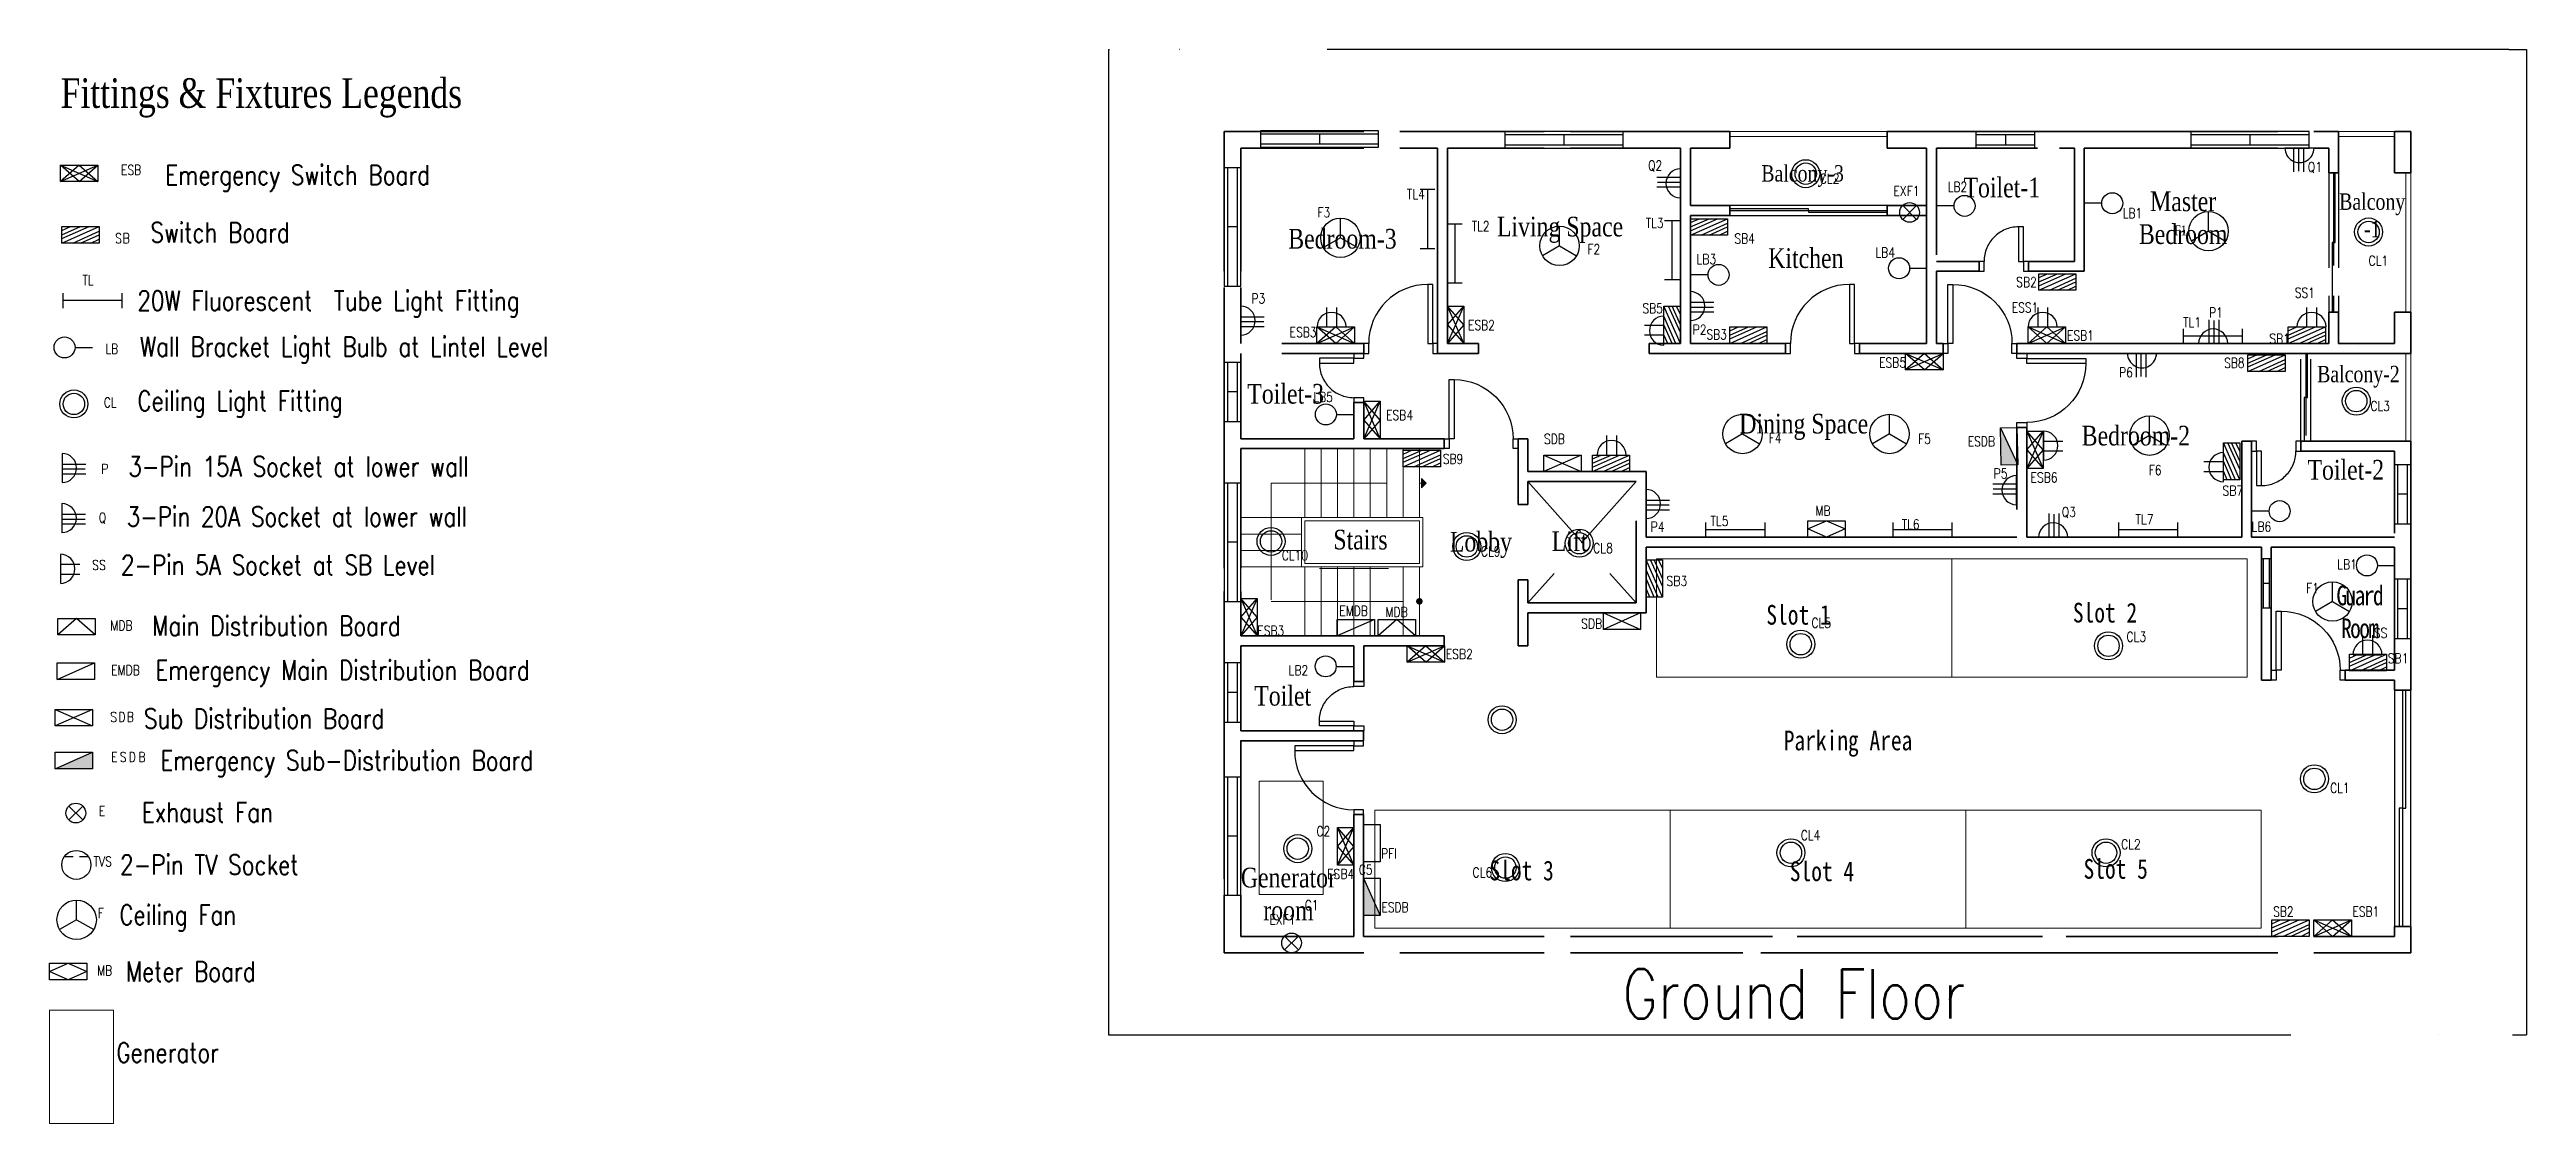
# Model space of a CAD drawing. Header units: inches. Extents: x 4849 to 14405, y -37970 to -930.
# Drawn here: x 4849 to 6358, y -35928 to -35274 of the extents above; entities that cross this region are included whole.
import ezdxf

# ---------------------------------------------------------------- set-up
doc = ezdxf.new("R2010")
doc.units = ezdxf.units.IN
doc.header["$LTSCALE"] = 10
doc.header["$MEASUREMENT"] = 0
doc.linetypes.add('ACAD_ISO04W100', pattern=[30, 24, -3, 0, -3])
doc.linetypes.add('DASHED', pattern=[0.75, 0.5, -0.25])
for name, color, linetype, lineweight in [('Balcony (Mine)', 6, 'Continuous', 13), ('Generator', 74, 'Continuous', 9), ('Parking Slot (Mine)', 5, 'Continuous', 9), ('RAIL (Mine)', 1, 'Continuous', 13), ('Stair (Mine)', 8, 'Continuous', 13), ('Text (Mine)', 5, 'Continuous', 9), ('text for fittings', 74, 'Continuous', 9), ('Text Legends (Mine)', 192, 'Continuous', 35), ('VOID (Mine)', 8, 'Continuous', 9), ('Wall (Mine)', 7, 'Continuous', 35)]:
    doc.layers.add(name, color=color, linetype=linetype, lineweight=lineweight)
for name, color, linetype in [('Doors (Mine)', 1, 'Continuous'), ('Sliding Door (Mine)', 4, 'Continuous'), ('Switchboard & Socket (Mine)', 4, 'Continuous'), ('Windows (Mine)', 4, 'Continuous')]:
    doc.layers.add(name, color=color, linetype=linetype)
doc.layers.add('Fan (Mine)', color=2, linetype='Continuous', plot=False)
doc.layers.add('Light (Mine)', color=3, linetype='Continuous', plot=False)
doc.layers.add('Site (Mine)', color=7, linetype='ACAD_ISO04W100', lineweight=30, true_color=0x004961)
doc.styles.get("Standard").update_dxf_attribs({"font": 'simplex.shx', "width": 0.8, "height": 3})

msp = doc.modelspace()

# ---------------------------------------------------------------- texts
at = {"layer": 'Parking Slot (Mine)', "ltscale": 10}
for s, insert, char_height, width, attachment_point in [('ESB', (4892.5, -35344), 6, 39, 1), ('Emergency Switch Board', (4919.5, -35344.1), 12, 187.24, 1), ('{\\T1.1;SB}', (4889, -35388.6), 6, 25.5, 4), ('Switch Board', (4910.5, -35379.1), 12, 135, 1), ('TL', (4869, -35411.1), 6, 26.5, 1), ('20W Fluorescent  Tube Light Fitting', (4902.5, -35420.6), 12, 289.903, 1), ('LB', (4883, -35455.9), 6, 19, 4), ('Wall Bracket Light Bulb at Lintel Level', (4904, -35448.6), 12, 286.836, 1), ('Ceiling Light Fitting', (4902.5, -35481.6), 12, 149.145, 1), ('CL', (4882, -35485.6), 6, 22.5, 1), ('P', (4880.5, -35526.1), 6, 18.5, 1), ('3-Pin 15A Socket at lower wall', (4897, -35521.6), 12, 246.479, 1), ('Q', (4879, -35559.1), 6, 16, 4), ('3-Pin 20A Socket at lower wall', (4896, -35552.1), 12, 271.736, 1), ('SS', (4875, -35584.6), 6, 15.5, 1), ('2-Pin 5A Socket at SB Level', (4892.5, -35581.6), 12, 239.662, 1), ('Main Distribution Board', (4911.5, -35618.6), 12, 183.437, 1), ('MDB', (4886, -35624.4), 6, 34.5, 4), ('EMDB', (4886.5, -35648.6), 6, 28.5, 1), ('Emergency Main Distribution Board', (4913.5, -35645.6), 12, 261.978, 1), ('{\\T1.2;SDB}', (4886, -35677.1), 6, 30, 1), ('Sub Distribution Board', (4906.5, -35675.1), 12, 173.004, 1), ('{\\T1.35;ESDB}', (4886.5, -35701.5), 6, 29.5, 1), ('Emergency Sub-Distribution Board', (4916.5, -35700.6), 12, 259.267, 1), ('   E', (4869.2, -35734.4), 6, 25.757, 1), ('Exhaust Fan', (4905.3, -35732.1), 12, 161, 1), (' TVS', (4872.5, -35765.1), 6, 34.953, 1), ('2-Pin TV Socket', (4892, -35764.1), 12, 130.252, 1), ('F', (4878.4, -35796.6), 6, 42, 1), ('Ceiling Fan', (4891.5, -35794.6), 12, 79.5, 1), ('Meter Board', (4895.5, -35835.1), 12, 86.901, 4), (' MB', (4874.7, -35831.5), 6, 15.272, 1), ('Generator', (4889.7, -35884.5), 12, 86.901, 4)]:
    msp.add_mtext(s, dxfattribs=dict(at, insert=insert, char_height=char_height, width=width, attachment_point=attachment_point))
at = {"layer": 'Parking Slot (Mine)', "color": 5, "ltscale": 10, "insert": (5911.9, -35848.7), "char_height": 30, "width": 404.115, "attachment_point": 5}
msp.add_mtext('Ground Floor ', dxfattribs=at)
at = {"layer": 'Text (Mine)', "ltscale": 10}
for s, insert, char_height, width, attachment_point in [('{\\fTimes New Roman|b0|i0|c0|p18;Balcony-3}', (5917.2, -35344.1), 10, 73.306, 2), ('{\\fTimes New Roman|b0|i0|c0|p18;Toilet-1}', (6038.6, -35351.7), 12, 73.306, 2), ('{\\fTimes New Roman|b0|i0|c0|p18;Master Bedroom}', (6149.1, -35360.1), 12, 73.306, 2), ('{\\fTimes New Roman|b0|i0|c0|p18;Balcony\\P-1}', (6264.3, -35361.3), 10, 73.306, 2), ('{\\fTimes New Roman|b0|i0|c0|p18;Living Space}', (5769.4, -35375.5), 12, 73.306, 2), ('{\\fTimes New Roman|b0|i0|c0|p18;Bedroom-3}', (5636.8, -35382.9), 12, 73.306, 2), ('{\\fTimes New Roman|b0|i0|c0|p18;Kitchen}', (5919.2, -35394.7), 12, 73.306, 2), ('{\\fTimes New Roman|b0|i0|c0|p18;Balcony-2}', (6255.9, -35466.3), 10, 73.306, 2), ('{\\fTimes New Roman|b0|i0|c0|p18;Toilet-3}', (5602.2, -35477.3), 12, 61.029, 2), ('{\\fTimes New Roman|b0|i0|c0|p18;Dining Space}', (5917.9, -35495.5), 12, 92.341, 2), ('{\\fTimes New Roman|b0|i0|c0|p18;Bedroom-2}', (6120.3, -35502.8), 12, 73.306, 2), ('{\\fTimes New Roman|b0|i0|c0|p18;Toilet-2}', (6248.2, -35523.6), 12, 73.306, 2), ('{\\fTimes New Roman|b0|i0|c0|p18;Stairs}', (5647.8, -35566.1), 12, 36.653, 2), ('{\\fTimes New Roman|b0|i0|c0|p18;Lobby}', (5721.2, -35567.4), 12, 36.653, 2), ('{\\fTimes New Roman|b0|i0|c0|p18;Lift}', (5775.2, -35567.1), 12, 34.397, 2), ('{\\fSimSun|b1|i0|c0|p2;\\T0.85;Guard Room}', (6256.4, -35600.1), 12, 41.988, 2), ('{\\fSimSun|b1|i0|c0|p2;Slot 1}', (5914.7, -35611.9), 12, 115.5, 2), ('{\\fSimSun|b1|i0|c0|p2;Slot 2}', (6101.5, -35610.6), 12, 115.5, 2), ('{\\fTimes New Roman|b0|i0|c0|p18;Toilet}', (5600.4, -35661.2), 12, 61.029, 2), ('{\\fSimSun|b1|i0|c0|p2;Parking Area}', (5905.7, -35688.4), 12, 115.5, 1), ('{\\fSimSun|b1|i0|c0|p2;Slot 4}', (5929, -35768.1), 12, 115.5, 2), ('{\\fSimSun|b1|i0|c0|p2;Slot 5}', (6108, -35766.6), 12, 115.5, 2), ('{\\fTimes New Roman|b0|i0|c0|p18;Generator\\Proom}', (5603.9, -35771.9), 12, 61.029, 2)]:
    msp.add_mtext(s, dxfattribs=dict(at, insert=insert, char_height=char_height, width=width, attachment_point=attachment_point))
at = {"layer": 'Text (Mine)', "color": 5, "ltscale": 10, "insert": (5746, -35767.6), "char_height": 12, "width": 115.5, "attachment_point": 2}
msp.add_mtext('{\\fSimSun|b1|i0|c0|p2;Slot 3}', dxfattribs=at)
at = {"layer": 'text for fittings', "char_height": 6, "attachment_point": 1}
for s, insert in [('Q2', (5823.1, -35341.3)), ('Q1', (6225.1, -35342.2)), ('EXF1', (5972.6, -35356.8)), ('SS1', (6217.1, -35418.8)), ('ESS1', (6044.6, -35427.8)), ('Q3', (6075.1, -35552.3)), ('EXF1', (5592.3, -35800.4))]:
    msp.add_mtext(s, dxfattribs=dict(at, insert=insert))
at = {"layer": 'text for fittings', "ltscale": 10, "char_height": 6, "attachment_point": 1}
for s, insert, width in [('TL4', (5676.1, -35358.8), 12.541), ('CL2', (5927.7, -35349.3), 17.944), ('LB1', (6112.3, -35370.3), 5.341), ('CL1', (6262.1, -35399.3), 16.472), ('P3', (5581.4, -35422.3), 1), ('SB2', (6047.4, -35412.3), 0.155), ('ESB2', (5713.3, -35438.5), 1.297), ('SB5', (5819.6, -35428.3), 3), ('TL1', (6149.1, -35436.8), 0.5), ('P2', (5850.2, -35441.3), 1.393), ('ESB1', (6078.3, -35444.8), 2.802), ('ESB5', (5963.8, -35461.3), 19.947), ('SB8', (6174, -35461.5), 0.313), ('ESB4', (5663.4, -35493.3), 0.228), ('CL3', (6263.2, -35487.8), 10.944), ('SDB', (5759.6, -35507.8), 0.000045), ('ESDB', (6017.8, -35509.3), 21.312), ('F6', (6128.1, -35526.8), 0.5), ('ESB6', (6056.1, -35531.3), 16.541), ('MB', (5925, -35551.5), 21.312), ('CL8', (5789.6, -35574.3), 16.972), ('LB6', (6190.8, -35561.2), 17.072), ('CL10', (5599.8, -35578.7), 11.977), ('CL9', (5721.2, -35576.3), 14.444), ('ESB3', (5584.9, -35624.6), 20), ('CL5', (5922.6, -35619.8), 14.444), ('CL3', (6114.6, -35628.3), 10.944), ('CL1', (6238.6, -35720.3), 16.472), ('CL4', (5916.1, -35749.1), 16.972), ('CL2', (6111.3, -35754.7), 17.944), ('CL6', (5716.1, -35771.8), 11.977)]:
    msp.add_mtext(s, dxfattribs=dict(at, insert=insert, width=width))
for s, insert in [('LB2', (6005.6, -35354.3)), ('F3', (5621.6, -35369.8)), ('TL3', (5821.6, -35376.3)), ('TL2', (5715.6, -35378.3)), ('F2', (5786.1, -35392.3)), ('SB4', (5875.6, -35385.8)), ('{\\fTimes New Roman|b0|i0|c0|p18;F1}', (6143.6, -35380.8)), ('LB3', (5852.6, -35398.3)), ('LB4', (5961.6, -35394.3)), ('P1', (6164.9, -35430.8)), ('ESB3', (5604.6, -35442.8)), ('SB3', (5858.6, -35444.2)), ('SB1', (6201.6, -35446.8)), ('P6', (6110.1, -35467.3)), ('LB5', (5619.1, -35482.3)), ('F4', (5896.6, -35507.3)), ('F5', (5987.6, -35507.8)), ('SB9', (5697.9, -35520)), ('P5', (6033.6, -35528.9)), ('TL5', (5861.1, -35557.8)), ('TL7', (6120.1, -35556.8)), ('P4', (5824.6, -35561.3)), ('TL6', (5977.6, -35559.8))]:
    msp.add_mtext(s, dxfattribs=dict(at, insert=insert))
at = {"layer": 'text for fittings', "char_height": 6, "width": 0.5, "attachment_point": 1}
for s, insert in [('SB7', (6173.1, -35539.3)), ('LB1', (6243, -35584.2)), ('SB3', (5834.3, -35594.3)), ('F1', (6224, -35598.7)), ('EMDB', (5634.9, -35612.5)), ('MDB', (5663, -35613.2)), ('SDB', (5782.3, -35620.3)), ('SS', (6265.3, -35625.9)), ('LB2', (5604, -35648.7)), ('ESB2', (5699.8, -35638.8)), ('SB1', (6273.8, -35641.4)), ('C2', (5621, -35746.7)), ('C5', (5646.7, -35770.1)), ('PFI', (5660.3, -35760.3)), ('ESB4', (5627.5, -35772.7)), ('C1', (5613.8, -35791.7)), ('ESDB', (5660.5, -35793)), ('SB2', (6203.9, -35795.6)), ('ESB1', (6252.2, -35795.6))]:
    msp.add_mtext(s, dxfattribs=dict(at, insert=insert))
at = {"layer": 'Text Legends (Mine)', "ltscale": 10, "insert": (4855.7, -35291.2), "char_height": 18, "width": 244.086, "attachment_point": 1}
msp.add_mtext('{\\fTimes New Roman|b0|i0|c0|p18;Fittings & Fixtures Legends}', dxfattribs=at)

# ---------------------------------------------------------------- blocks, each defined once
blk = doc.blocks.new('2-Pin TV Socket')
at = {"layer": 'Switchboard & Socket (Mine)', "linetype": 'ByBlock', "ltscale": 10}
for p, q in [((0, 0), (0, -5.3)), ((0, -9.3), (0, -14.5))]:
    blk.add_line(p, q, dxfattribs=at)
at = {"layer": 'Switchboard & Socket (Mine)', "linetype": 'ByBlock'}
blk.add_circle((-5.1, -7.3), 8.85, dxfattribs=at)
blk = doc.blocks.new('Tube Light')
at = {"layer": 'Light (Mine)'}
for p, q in [((0, 4.5), (0, -4.5)), ((36, 0), (0, 0)), ((36, 4.5), (36, -4.5))]:
    blk.add_line(p, q, dxfattribs=at)
blk = doc.blocks.new('Exhaust Fan')
at = {"layer": 'Fan (Mine)', "linetype": 'Continuous', "ltscale": 10}
for p, q in [((-4.2, 4.2), (4.2, -4.2)), ((-4.2, -4.2), (4.2, 4.2))]:
    blk.add_line(p, q, dxfattribs=at)
blk.add_circle((0, 0), 6, dxfattribs=at)
blk = doc.blocks.new('Ceiling Light')
at = {"layer": 'Light (Mine)'}
for radius in [8.53, 6.52]:
    blk.add_circle((0, 0), radius, dxfattribs=at)
blk = doc.blocks.new('Light Bulb')
at = {"layer": 'Light (Mine)'}
blk.add_line((10.7, 0), (0, 0), dxfattribs=at)
at = {"layer": 'Light (Mine)', "linetype": 'Continuous'}
blk.add_circle((17.1, 0), 6.4, dxfattribs=at)
blk = doc.blocks.new('3-Pin Socket')
at = {"layer": 'Switchboard & Socket (Mine)', "ltscale": 10}
blk.add_line((0, 9.4), (0, -8.3), dxfattribs=at)
at = {"layer": 'Switchboard & Socket (Mine)', "linetype": 'Continuous'}
for p, q in [((0, 3), (14.4, 3)), ((0, 0), (14.1, 0)), ((0, -3), (14.4, -3))]:
    blk.add_line(p, q, dxfattribs=at)
blk.add_arc((0, 0.6), 8.85, 270, 90, dxfattribs=at)
blk = doc.blocks.new('2-Pin Socket')
at = {"layer": 'Switchboard & Socket (Mine)', "ltscale": 10}
blk.add_line((-8.8, 0), (8.8, 0), dxfattribs=at)
at = {"layer": 'Switchboard & Socket (Mine)', "linetype": 'Continuous'}
for p, q in [((-2.8, 0), (-2.8, 11.8)), ((3.2, 0), (3.2, 11.8))]:
    blk.add_line(p, q, dxfattribs=at)
blk.add_arc((0, 0), 8.85, 0, 180, dxfattribs=at)
blk = doc.blocks.new('Emergency Switchboard')
at = {"layer": 'Switchboard & Socket (Mine)', "ltscale": 10}
for p, q in [((-11.4, -5), (11.4, 5)), ((-11.4, 5), (11.4, -5)), ((0, 5), (-11.4, -5)), ((0, -5), (-11.4, 5)), ((0, 5), (11.4, -5)), ((0, -5), (11.4, 5))]:
    blk.add_line(p, q, dxfattribs=at)
at = {"layer": 'Switchboard & Socket (Mine)', "linetype": 'Continuous'}
blk.add_lwpolyline([(-11.4, 5), (11.4, 5), (11.4, -5), (-11.4, -5)], close=True, dxfattribs=at)
blk = doc.blocks.new('Switchboard')
at = {"layer": 'Switchboard & Socket (Mine)', "linetype": 'Continuous'}
for p, q in [((0, -10.1), (22.7, 0)), ((0, -5), (11.4, 0)), ((0, -7.3), (16.6, 0)), ((0, -2.4), (5.3, 0)), ((6.6, -10.1), (22.7, -2.8)), ((11.4, -10.1), (22.7, -5)), ((17.6, -10.1), (22.7, -7.6))]:
    blk.add_line(p, q, dxfattribs=at)
blk.add_lwpolyline([(0, 0), (22.7, 0), (22.7, -10.1), (0, -10.1)], close=True, dxfattribs=at)
blk = doc.blocks.new('Emergency Main Distribution Board')
at = {"layer": 'Switchboard & Socket (Mine)', "linetype": 'Continuous'}
for p, q in [((-5, -11.4), (-5, 11.4)), ((-5, 11.4), (5, 11.4)), ((5, 11.4), (5, -11.4)), ((5, -11.4), (-5, -11.4))]:
    blk.add_line(p, q, dxfattribs=at)
at = {"layer": 'Switchboard & Socket (Mine)', "ltscale": 10}
blk.add_line((5, -11.4), (-5, 11.4), dxfattribs=at)
blk = doc.blocks.new('Emergency Sub Distribution Board')
at = {"layer": 'Switchboard & Socket (Mine)', "ltscale": 10}
blk.add_hatch(color=256, dxfattribs=at).paths.add_polyline_path([(22.7, -10.1), (22.7, 0), (0, -10.1)])
blk.add_line((0, -10.1), (22.7, 0), dxfattribs=at)
at = {"layer": 'Switchboard & Socket (Mine)', "linetype": 'Continuous'}
blk.add_lwpolyline([(0, 0), (22.7, 0), (22.7, -10.1), (0, -10.1)], close=True, dxfattribs=at)
blk = doc.blocks.new('Ceiling Fan')
at = {"layer": 'Fan (Mine)', "linetype": 'Continuous', "ltscale": 10}
for q in [(-10.4, -6), (0, 12), (10.4, -6)]:
    blk.add_line((0, 0), q, dxfattribs=at)
blk.add_circle((0, 0), 12, dxfattribs=at)
blk.add_circle((0, 0), 12, dxfattribs=at)
blk = doc.blocks.new('Main Distribution Board')
at = {"layer": 'Switchboard & Socket (Mine)', "ltscale": 10}
for p, q in [((5.7, 5), (-5.7, -5)), ((17, -5), (5.7, 5))]:
    blk.add_line(p, q, dxfattribs=at)
at = {"layer": 'Switchboard & Socket (Mine)', "linetype": 'Continuous'}
blk.add_lwpolyline([(-5.7, 5), (17, 5), (17, -5), (-5.7, -5)], close=True, dxfattribs=at)
blk = doc.blocks.new('Sub Distribution Board')
at = {"layer": 'Switchboard & Socket (Mine)', "linetype": 'Continuous'}
for p, q in [((0, 0), (22.7, -10.1)), ((22.7, 0), (0, -10.1))]:
    blk.add_line(p, q, dxfattribs=at)
blk.add_lwpolyline([(0, 0), (22.7, 0), (22.7, -10.1), (0, -10.1)], close=True, dxfattribs=at)
blk = doc.blocks.new('Meter Board')
at = {"layer": 'Switchboard & Socket (Mine)', "linetype": 'Continuous'}
for p, q in [((0, -5), (11.4, 0)), ((11.4, 0), (22.7, -5)), ((11.4, -10.1), (0, -5)), ((22.7, -5), (11.4, -10.1))]:
    blk.add_line(p, q, dxfattribs=at)
blk.add_lwpolyline([(0, 0), (22.7, 0), (22.7, -10.1), (0, -10.1)], close=True, dxfattribs=at)
blk = doc.blocks.new('Window Big')
at = {"layer": 'Windows (Mine)'}
for p, q in [((0, 10), (-72, 10)), ((-72, 10), (-72, 0)), ((0, 8), (-72, 8)), ((-72, 2), (0, 2)), ((-72, 0), (0, 0)), ((-36, 8), (-36, 2)), ((0, 0), (0, 10))]:
    blk.add_line(p, q, dxfattribs=at)
blk = doc.blocks.new('Window Small')
at = {"layer": 'Windows (Mine)', "linetype": 'DASHED', "ltscale": 10}
for p, q in [((36, 0), (0, 0)), ((0, 0), (0, -10)), ((36, -10), (36, 0)), ((36, -2), (0, -2)), ((0, -8), (36, -8)), ((0, -10), (36, -10)), ((18, -2), (18, -8))]:
    blk.add_line(p, q, dxfattribs=at)
blk = doc.blocks.new('Door Single')
at = {"layer": 'Doors (Mine)'}
for points in [[(-6, 6), (-3, 6), (-3, 42), (-6, 42)], [(-45, 0), (-42, 0), (-42, 6), (-45, 6)], [(-3, 0), (0, 0), (0, 6), (-3, 6)]]:
    blk.add_lwpolyline(points, close=True, dxfattribs=at)
blk.add_arc((-6, 6), 36, 90, 180, dxfattribs=at)
blk = doc.blocks.new('Door Single Small')
at = {"layer": 'Doors (Mine)', "linetype": 'DASHED', "ltscale": 10}
for points in [[(-6, 6), (-3, 6), (-3, 27), (-6, 27)], [(-30, 0), (-27, 0), (-27, 6), (-30, 6)], [(-3, 0), (0, 0), (0, 6), (-3, 6)]]:
    blk.add_lwpolyline(points, close=True, dxfattribs=at)
blk.add_arc((-6, 6), 21, 90, 180, dxfattribs=at)
blk = doc.blocks.new('inner_window')
at = {"layer": 'Windows (Mine)', "ltscale": 10}
for p, q in [((15, 1), (-15, 1)), ((-15, 1), (-15, -5)), ((15, 0), (-15, 0)), ((0, 0), (0, -4)), ((15, 1), (15, -5)), ((-15, -4), (15, -4)), ((-15, -5), (15, -5))]:
    blk.add_line(p, q, dxfattribs=at)

# ---------------------------------------------------------------- hatches: boundary and pattern name
at = {"layer": 'Stair (Mine)', "ltscale": 10}
h = msp.add_hatch(color=256, dxfattribs=at)
h.paths.add_polyline_path([(5685, -35534.9), (5685, -35537.7), (5687.8, -35537.7)])
h.paths.add_polyline_path([(5685, -35540.5), (5687.8, -35537.7), (5685, -35537.7)])

# ---------------------------------------------------------------- linework, layer by layer
at = {"layer": 'Balcony (Mine)', "ltscale": 10}
for p, q in [((5872.8, -35323.7), (5968.8, -35323.7)), ((5872.8, -35326.7), (5872.8, -35323.7)), ((5968.8, -35326.7), (5872.8, -35326.7)), ((5968.8, -35323.7), (5968.8, -35326.7))]:
    msp.add_line(p, q, dxfattribs=at)
at = {"layer": 'Balcony (Mine)'}
for p, q in [((6277.8, -35323.7), (6243.8, -35323.7)), ((6277.8, -35326.7), (6243.8, -35326.7)), ((6284.8, -35433.7), (6284.8, -35348.7)), ((6287.8, -35433.7), (6287.8, -35348.7)), ((6284.8, -35512.2), (6284.8, -35458.7)), ((6287.8, -35512.2), (6287.8, -35458.7))]:
    msp.add_line(p, q, dxfattribs=at)
at = {"layer": 'Balcony (Mine)', "linetype": 'DASHED', "ltscale": 10}
for p, q in [((6243.8, -35323.7), (6243.8, -35326.7)), ((6277.8, -35323.7), (6277.8, -35326.7)), ((6287.8, -35348.7), (6284.8, -35348.7)), ((6284.8, -35433.7), (6287.8, -35433.7)), ((6284.8, -35458.7), (6287.8, -35458.7)), ((6284.8, -35512.2), (6287.8, -35512.2))]:
    msp.add_line(p, q, dxfattribs=at)
at = {"layer": 'Generator'}
for points in [[(5586.1, -35719.3), (5625.1, -35719.3), (5625.1, -35788.3), (5586.1, -35788.3)], [(4849, -35858.6), (4888, -35858.6), (4888, -35927.6), (4849, -35927.6)]]:
    msp.add_lwpolyline(points, close=True, dxfattribs=at)
at = {"layer": 'Parking Slot (Mine)', "ltscale": 10}
for points in [[(5828.1, -35655.8), (6008.1, -35655.8), (6008.1, -35583.8), (5828.1, -35583.8)], [(6008.1, -35655.8), (6188.1, -35655.8), (6188.1, -35583.8), (6008.1, -35583.8)], [(5656.6, -35808.8), (5836.6, -35808.8), (5836.6, -35736.8), (5656.6, -35736.8)], [(5836.6, -35808.8), (6016.6, -35808.8), (6016.6, -35736.8), (5836.6, -35736.8)], [(6016.6, -35808.8), (6196.6, -35808.8), (6196.6, -35736.8), (6016.6, -35736.8)]]:
    msp.add_lwpolyline(points, close=True, dxfattribs=at)
at = {"layer": 'RAIL (Mine)'}
for p, q in [((5611.8, -35558.7), (5611.8, -35588.7)), ((5685.8, -35558.7), (5611.8, -35558.7)), ((5685.8, -35588.7), (5685.8, -35558.7)), ((5613.8, -35560.7), (5613.8, -35586.7)), ((5683.8, -35560.7), (5613.8, -35560.7)), ((5683.8, -35586.7), (5683.8, -35560.7)), ((5611.8, -35588.7), (5685.8, -35588.7)), ((5613.8, -35586.7), (5683.8, -35586.7))]:
    msp.add_line(p, q, dxfattribs=at)
at = {"layer": 'Site (Mine)', "ltscale": 10}
for p, q in [((5494.3, -35273.7), (5494.3, -35873.7)), ((6358.3, -35273.7), (6358.3, -35873.7))]:
    msp.add_line(p, q, dxfattribs=at)
at = {"layer": 'Site (Mine)', "linetype": 'DASHED', "ltscale": 10}
for p, q in [((5494.3, -35273.7), (5494.8, -35273.7)), ((6347.5, -35273.7), (6358.3, -35273.7)), ((5494.3, -35873.7), (5494.8, -35873.7)), ((6349.8, -35873.7), (6358.3, -35873.7))]:
    msp.add_line(p, q, dxfattribs=at)
at = {"layer": 'Site (Mine)', "ltscale": 3}
for p, q in [((6347.5, -35273.7), (5494.8, -35273.7)), ((5494.8, -35873.7), (6349.8, -35873.7))]:
    msp.add_line(p, q, dxfattribs=at)
at = {"layer": 'Sliding Door (Mine)', "linetype": 'DASHED', "ltscale": 10}
for p, q in [((6237.8, -35348.7), (6237.8, -35433.7)), ((6237.8, -35348.7), (6243.8, -35348.7)), ((6240.8, -35348.7), (6240.8, -35433.7)), ((6241.8, -35391.2), (6241.8, -35348.7)), ((6243.8, -35348.7), (6243.8, -35433.7)), ((6237.8, -35376.5), (6237.8, -35406.6)), ((6240.8, -35377.6), (6240.8, -35405.3)), ((6243.8, -35376.5), (6243.8, -35406.6)), ((6240.8, -35391.2), (6239.8, -35391.2)), ((6239.8, -35391.2), (6239.8, -35433.7)), ((6240.8, -35391.2), (6241.8, -35391.2)), ((6237.8, -35433.7), (6243.8, -35433.7)), ((6220.8, -35512.2), (6220.8, -35458.7)), ((6220.8, -35458.7), (6226.8, -35458.7)), ((6223.8, -35458.7), (6223.8, -35512.2)), ((6224.8, -35485.5), (6224.8, -35458.7)), ((6226.8, -35512.2), (6226.8, -35458.7)), ((6223.8, -35485.5), (6222.8, -35485.5)), ((6222.8, -35485.5), (6222.8, -35512.2)), ((6223.8, -35485.5), (6224.8, -35485.5)), ((6220.8, -35512.2), (6226.8, -35512.2))]:
    msp.add_line(p, q, dxfattribs=at)
at = {"layer": 'Sliding Door (Mine)', "ltscale": 10}
for p, q in [((5968.8, -35368.7), (5872.8, -35368.7)), ((5872.8, -35368.7), (5872.8, -35374.7)), ((5920.8, -35370.7), (5872.8, -35370.7)), ((5872.8, -35371.7), (5968.8, -35371.7)), ((5872.8, -35374.7), (5968.8, -35374.7)), ((5920.8, -35371.7), (5920.8, -35370.7)), ((5920.8, -35371.7), (5920.8, -35372.7)), ((5920.8, -35372.7), (5968.8, -35372.7)), ((5968.8, -35374.7), (5968.8, -35368.7)), ((6277.8, -35663.7), (6277.8, -35807.7)), ((6287.8, -35663.7), (6277.8, -35663.7)), ((6282.8, -35663.7), (6282.8, -35807.7)), ((6284.8, -35735.7), (6284.8, -35663.7)), ((6287.8, -35807.7), (6287.8, -35663.7)), ((6282.8, -35735.7), (6280.8, -35735.7)), ((6280.8, -35735.7), (6280.8, -35807.7)), ((6282.8, -35735.7), (6284.8, -35735.7)), ((6277.8, -35807.7), (6287.8, -35807.7))]:
    msp.add_line(p, q, dxfattribs=at)
at = {"layer": 'Stair (Mine)'}
for p, q in [((5613.8, -35516.7), (5613.8, -35558.7)), ((5623.8, -35516.7), (5623.8, -35558.7)), ((5633.8, -35516.7), (5633.8, -35558.7)), ((5643.8, -35516.7), (5643.8, -35558.7)), ((5653.8, -35516.7), (5653.8, -35558.7)), ((5663.8, -35516.7), (5663.8, -35558.7)), ((5673.8, -35516.7), (5673.8, -35558.7)), ((5683.8, -35516.7), (5683.8, -35558.7)), ((5611.8, -35558.7), (5574.8, -35558.7)), ((5611.8, -35568.7), (5574.8, -35568.7)), ((5611.8, -35578.7), (5574.8, -35578.7)), ((5611.8, -35588.7), (5574.8, -35588.7)), ((5613.8, -35630.7), (5613.8, -35588.7)), ((5623.8, -35630.7), (5623.8, -35588.7)), ((5633.8, -35630.7), (5633.8, -35588.7)), ((5643.8, -35630.7), (5643.8, -35588.7)), ((5653.8, -35630.7), (5653.8, -35588.7)), ((5673.8, -35630.7), (5673.8, -35588.7)), ((5683.8, -35630.7), (5683.8, -35588.7)), ((5664.8, -35589.7), (5622.8, -35589.7))]:
    msp.add_line(p, q, dxfattribs=at)
at = {"layer": 'Stair (Mine)', "linetype": 'DASHED', "ltscale": 10}
for p, q in [((5593.3, -35558.7), (5593.3, -35537.7)), ((5613.8, -35537.7), (5593.3, -35537.7)), ((5613.8, -35537.7), (5683.8, -35537.7)), ((5683.8, -35537.7), (5687.8, -35537.7)), ((5593.3, -35558.7), (5593.3, -35609.7)), ((5623.8, -35609.7), (5593.3, -35609.7)), ((5623.8, -35609.7), (5683.8, -35609.7))]:
    msp.add_line(p, q, dxfattribs=at)
at = {"layer": 'Stair (Mine)', "ltscale": 10}
for p, q in [((5687.8, -35537.7), (5685, -35534.9)), ((5685, -35534.9), (5685, -35540.5)), ((5687.8, -35537.7), (5685, -35540.5))]:
    msp.add_line(p, q, dxfattribs=at)
at = {"layer": 'Stair (Mine)', "const_width": 2}
msp.add_lwpolyline([(5682.7, -35609.7, 1), (5684.7, -35609.7, 1)], format="xyb", close=True, dxfattribs=at)
at = {"layer": 'Switchboard & Socket (Mine)', "linetype": 'Continuous'}
msp.add_lwpolyline([(5649.7, -35768.4), (5649.7, -35745.6), (5659.8, -35745.6), (5659.8, -35768.4)], close=True, dxfattribs=at)
at = {"layer": 'VOID (Mine)', "linetype": 'DASHED', "ltscale": 10}
for p, q in [((5749.8, -35536.7), (5815.8, -35610.7)), ((5815.8, -35536.7), (5749.8, -35610.7))]:
    msp.add_line(p, q, dxfattribs=at)
at = {"layer": 'Wall (Mine)', "linetype": 'DASHED', "ltscale": 10}
for p, q in [((5584.8, -35323.7), (5564.8, -35323.7)), ((5564.8, -35323.7), (5564.8, -35324.9)), ((5564.8, -35333.7), (5564.8, -35324.9)), ((5599.8, -35323.7), (5671.8, -35323.7)), ((5709.8, -35323.7), (5775.8, -35323.7)), ((5780.8, -35323.7), (5800.8, -35323.7)), ((5831.8, -35323.7), (5836.8, -35323.7)), ((5863.8, -35323.7), (5868.8, -35323.7)), ((5969.8, -35323.7), (5982.8, -35323.7)), ((5982.8, -35323.7), (5987.8, -35323.7)), ((5992.8, -35323.7), (6002.8, -35323.7)), ((6017.8, -35323.7), (6022.8, -35323.7)), ((6022.8, -35323.7), (6052.8, -35323.7)), ((6142.8, -35323.7), (6111.8, -35323.7)), ((6156.8, -35323.7), (6228.8, -35323.7)), ((6277.8, -35323.7), (6287.2, -35323.7)), ((6277.8, -35348.7), (6277.8, -35323.7)), ((6287.8, -35323.7), (6287.2, -35323.7)), ((6287.8, -35348.7), (6287.8, -35323.7)), ((5574.8, -35333.7), (5584.8, -35333.7)), ((5599.8, -35333.7), (5671.8, -35333.7)), ((5709.8, -35333.7), (5775.8, -35333.7)), ((5780.8, -35333.7), (5800.8, -35333.7)), ((5848.8, -35333.7), (5868.8, -35333.7)), ((5992.8, -35348.7), (5992.8, -35333.7)), ((5998.8, -35348.7), (5998.8, -35333.7)), ((5998.8, -35333.7), (6082.8, -35333.7)), ((6017.8, -35333.7), (6060.3, -35333.7)), ((6052.8, -35333.7), (6052.9, -35333.7)), ((6142.8, -35333.7), (6111.8, -35333.7)), ((6156.8, -35333.7), (6228.8, -35333.7)), ((5564.8, -35358.7), (5564.8, -35418.7)), ((5574.8, -35358.7), (5574.8, -35418.7)), ((5998.8, -35348.7), (5998.8, -35402.7)), ((6237.8, -35348.7), (6243.8, -35348.7)), ((6287.8, -35348.7), (6277.8, -35348.7)), ((5968.8, -35368.7), (5992.8, -35368.7)), ((5968.8, -35374.7), (5992.8, -35374.7)), ((6002.8, -35402.7), (5998.8, -35402.7)), ((6024.8, -35402.7), (6024.8, -35403.7)), ((6054.8, -35402.7), (6054.8, -35403.7)), ((6002.8, -35408.7), (5998.8, -35408.7)), ((5992.8, -35428.7), (5992.8, -35452.7)), ((5998.8, -35428.7), (5998.8, -35452.7)), ((6237.8, -35433.7), (6238.8, -35433.7)), ((6287.8, -35433.7), (6277.8, -35433.7)), ((6277.8, -35433.7), (6277.8, -35452.7)), ((6287.8, -35458.7), (6287.8, -35433.7)), ((5564.8, -35452.7), (5564.8, -35481.7)), ((5574.8, -35452.7), (5574.8, -35447.7)), ((5649.8, -35452.7), (5574.8, -35452.7)), ((5649.8, -35452.7), (5649.8, -35458.7)), ((5719.8, -35452.7), (5719.8, -35453.7)), ((5823.8, -35452.7), (5823.8, -35453.7)), ((5848.8, -35452.7), (5848.8, -35448.7)), ((5872.8, -35452.7), (5848.8, -35452.7)), ((5872.8, -35452.7), (5896.8, -35452.7)), ((5906.8, -35452.7), (5906.8, -35458.7)), ((5956.8, -35452.7), (5951.8, -35452.7)), ((5951.8, -35458.7), (5951.8, -35452.7)), ((5956.8, -35452.7), (5992.8, -35452.7)), ((6002.8, -35452.7), (5998.8, -35452.7)), ((6002.8, -35452.7), (6002.8, -35458.7)), ((6047.8, -35452.7), (6047.8, -35453.7)), ((5574.8, -35481.7), (5574.8, -35458.7)), ((5649.8, -35458.7), (5574.8, -35458.7)), ((5872.8, -35458.7), (5896.8, -35458.7)), ((5896.8, -35458.7), (5906.8, -35458.7)), ((5956.8, -35458.7), (5992.8, -35458.7)), ((6002.8, -35458.7), (5992.8, -35458.7)), ((6277.8, -35458.7), (6287.8, -35458.7)), ((5564.8, -35486.7), (5564.8, -35481.7)), ((5574.8, -35481.7), (5574.8, -35506.7)), ((5643.8, -35488.7), (5649.8, -35488.7)), ((5643.8, -35488.7), (5643.8, -35510.7)), ((5649.8, -35488.7), (5649.8, -35510.7)), ((5564.8, -35506.7), (5564.8, -35516.7)), ((5574.8, -35506.7), (5574.8, -35510.5)), ((5574.8, -35510.7), (5574.8, -35510.5)), ((5584.8, -35510.7), (5574.8, -35510.7)), ((5649.8, -35510.7), (5653.8, -35510.7)), ((5694.8, -35510.7), (5698.8, -35510.7)), ((5698.8, -35510.7), (5698.8, -35516.7)), ((5743.8, -35510.7), (5749.8, -35510.7)), ((6047.8, -35503.8), (6053.8, -35503.8)), ((6047.8, -35503.8), (6047.8, -35570.7)), ((6184.8, -35512.2), (6185.8, -35512.2)), ((6287.8, -35542.2), (6287.8, -35512.2)), ((5564.8, -35528.7), (5564.8, -35612.7)), ((5574.8, -35516.7), (5574.8, -35528.7)), ((5584.8, -35516.7), (5574.8, -35516.7)), ((5574.8, -35528.7), (5574.8, -35612.7)), ((5698.8, -35516.7), (5694.8, -35516.7)), ((5743.8, -35516.7), (5743.8, -35536.7)), ((5749.8, -35516.7), (5749.8, -35530.7)), ((6220.8, -35518.2), (6220.8, -35517.2)), ((6277.8, -35518.2), (6277.8, -35570.7)), ((5795.8, -35530.7), (5821.8, -35530.7)), ((5795.8, -35536.7), (5815.8, -35536.7)), ((5815.8, -35610.7), (5815.8, -35536.7)), ((5821.8, -35530.7), (5821.8, -35570.7)), ((6287.8, -35566.2), (6287.8, -35542.2)), ((5564.8, -35552.7), (5564.8, -35589.5)), ((5574.8, -35552.7), (5574.8, -35589.5)), ((5821.8, -35616.7), (5821.8, -35576.7)), ((6287.8, -35581.2), (6287.8, -35595.2)), ((5574.8, -35612.7), (5574.8, -35630.7)), ((5743.8, -35620.7), (5743.8, -35610.7)), ((5749.8, -35620.7), (5749.8, -35616.7)), ((5795.8, -35610.7), (5815.8, -35610.7)), ((5795.8, -35616.7), (5821.8, -35616.7)), ((5564.8, -35630.7), (5564.8, -35640.7)), ((5584.8, -35630.7), (5574.8, -35630.7)), ((5694.8, -35630.7), (5698.8, -35630.7)), ((5698.8, -35630.7), (5698.8, -35636.7)), ((6287.8, -35634.2), (6287.8, -35635.2)), ((5574.8, -35640.7), (5574.8, -35636.7)), ((5584.8, -35636.7), (5574.8, -35636.7)), ((5574.8, -35640.7), (5574.8, -35688.6)), ((5643.8, -35658.6), (5643.8, -35636.7)), ((5649.8, -35658.6), (5649.8, -35636.7)), ((5649.8, -35636.7), (5653.8, -35636.7)), ((5698.8, -35636.7), (5694.8, -35636.7)), ((5743.8, -35636.7), (5749.8, -35636.7)), ((5564.8, -35660.7), (5564.8, -35694.7)), ((5643.8, -35658.6), (5649.8, -35658.6)), ((5574.8, -35694.6), (5574.8, -35699.7)), ((5564.8, -35728.7), (5564.8, -35788.7)), ((5574.8, -35728.7), (5574.8, -35788.7)), ((5564.8, -35813.7), (5564.8, -35822.7)), ((5574.8, -35813.7), (5584.8, -35813.7)), ((5599.8, -35813.7), (5643.7, -35813.7)), ((5649.7, -35813.7), (5671.8, -35813.7)), ((5700.8, -35813.7), (5709.8, -35813.7)), ((5709.8, -35813.7), (5775.8, -35813.7)), ((5780.8, -35813.7), (5800.8, -35813.7)), ((5800.8, -35813.7), (5842.8, -35813.7)), ((5848.8, -35813.7), (5913.8, -35813.7)), ((5969.8, -35813.8), (5969.8, -35813.7)), ((5969.8, -35813.7), (5992.8, -35813.7)), ((5998.8, -35813.7), (6002.8, -35813.7)), ((6002.8, -35813.7), (6082.8, -35813.7)), ((6020.9, -35813.7), (6063.3, -35813.7)), ((6112.8, -35813.7), (6141.8, -35813.7)), ((6156.8, -35813.7), (6228.8, -35813.7)), ((5564.8, -35823.7), (5564.8, -35822.7)), ((5584.8, -35823.7), (5564.8, -35823.7)), ((5599.8, -35823.7), (5671.8, -35823.7)), ((5709.8, -35823.7), (5775.8, -35823.7)), ((5780.8, -35823.7), (5800.8, -35823.7)), ((5830.8, -35823.7), (5891.7, -35823.7)), ((5898.8, -35823.7), (5891.7, -35823.7)), ((5969.8, -35823.7), (5982.8, -35823.7)), ((5982.8, -35823.7), (5987.8, -35823.7)), ((5992.8, -35823.7), (6002.8, -35823.7)), ((6017.8, -35823.7), (6052.8, -35823.7)), ((6112.8, -35823.7), (6141.8, -35823.7)), ((6156.8, -35823.7), (6228.8, -35823.7)), ((6277.8, -35823.7), (6287.8, -35823.7))]:
    msp.add_line(p, q, dxfattribs=at)
at = {"layer": 'Wall (Mine)'}
for p, q in [((5599.8, -35323.7), (5584.8, -35323.7)), ((5709.8, -35323.7), (5671.8, -35323.7)), ((5780.8, -35323.7), (5775.8, -35323.7)), ((5800.8, -35323.7), (5831.8, -35323.7)), ((5836.8, -35323.7), (5863.8, -35323.7)), ((5868.8, -35323.7), (5868.8, -35323.7)), ((5992.8, -35323.7), (5987.8, -35323.7)), ((6017.8, -35323.7), (6002.8, -35323.7)), ((6111.8, -35323.7), (6052.8, -35323.7)), ((6142.8, -35323.7), (6156.8, -35323.7)), ((6243.8, -35323.7), (6228.8, -35323.7)), ((6243.8, -35323.7), (6243.8, -35348.7)), ((5564.8, -35333.7), (5564.8, -35358.7)), ((5574.8, -35358.7), (5574.8, -35333.7)), ((5599.8, -35333.7), (5584.8, -35333.7)), ((5694.8, -35333.7), (5671.8, -35333.7)), ((5694.8, -35458.7), (5694.8, -35333.7)), ((5700.8, -35452.7), (5700.8, -35333.7)), ((5709.8, -35333.7), (5700.8, -35333.7)), ((5780.8, -35333.7), (5775.8, -35333.7)), ((5842.8, -35333.7), (5800.8, -35333.7)), ((5842.8, -35452.7), (5842.8, -35333.7)), ((5848.8, -35368.7), (5848.8, -35333.7)), ((6082.8, -35402.7), (6082.8, -35333.7)), ((6088.8, -35408.7), (6088.8, -35333.7)), ((6111.8, -35333.7), (6088.8, -35333.7)), ((6142.8, -35333.7), (6156.8, -35333.7)), ((6237.8, -35333.7), (6228.8, -35333.7)), ((6237.8, -35333.7), (6237.8, -35348.7)), ((5992.8, -35348.7), (5992.8, -35428.7)), ((5872.8, -35368.7), (5848.8, -35368.7)), ((5872.8, -35374.7), (5848.8, -35374.7)), ((5848.8, -35448.7), (5848.8, -35374.7)), ((6002.8, -35402.7), (6024.8, -35402.7)), ((6024.8, -35408.7), (6024.8, -35403.7)), ((6054.8, -35402.7), (6082.8, -35402.7)), ((6054.8, -35408.7), (6054.8, -35403.7)), ((5564.8, -35418.7), (5564.8, -35452.7)), ((5574.8, -35447.7), (5574.8, -35418.7)), ((5998.8, -35408.7), (5998.8, -35428.7)), ((6002.8, -35408.7), (6024.8, -35408.7)), ((6054.8, -35408.7), (6088.8, -35408.7)), ((6088.8, -35408.7), (6088.8, -35408.7)), ((6237.8, -35433.7), (6237.8, -35452.7)), ((6238.8, -35433.7), (6243.8, -35433.7)), ((6243.8, -35433.7), (6243.8, -35452.7)), ((5719.8, -35452.7), (5700.8, -35452.7)), ((5719.8, -35458.7), (5719.8, -35453.7)), ((5842.8, -35452.7), (5823.8, -35452.7)), ((5823.8, -35458.7), (5823.8, -35453.7)), ((5896.8, -35452.7), (5906.8, -35452.7)), ((6237.8, -35452.7), (6047.8, -35452.7)), ((6047.8, -35453.7), (6047.8, -35458.7)), ((6277.8, -35452.7), (6243.8, -35452.7)), ((6255.8, -35453.7), (6255.8, -35453.7)), ((5719.8, -35458.7), (5694.8, -35458.7)), ((5872.8, -35458.7), (5823.8, -35458.7)), ((5956.8, -35458.7), (5951.8, -35458.7)), ((6277.8, -35458.7), (6047.8, -35458.7)), ((5564.8, -35486.7), (5564.8, -35506.7)), ((5643.8, -35510.7), (5584.8, -35510.7)), ((5694.8, -35510.7), (5653.8, -35510.7)), ((5743.8, -35510.7), (5743.8, -35516.7)), ((5749.8, -35510.7), (5749.8, -35516.7)), ((6053.8, -35503.8), (6053.8, -35570.7)), ((6184.8, -35570.7), (6184.8, -35512.2)), ((6185.8, -35512.2), (6190.8, -35512.2)), ((6190.8, -35570.7), (6190.8, -35512.2)), ((6220.8, -35517.2), (6220.8, -35512.2)), ((6220.8, -35512.2), (6287.8, -35512.2)), ((5564.8, -35528.7), (5564.8, -35516.7)), ((5694.8, -35516.7), (5584.8, -35516.7)), ((6220.8, -35518.2), (6277.8, -35518.2)), ((5743.8, -35550.7), (5743.8, -35536.7)), ((5749.8, -35530.7), (5795.8, -35530.7)), ((5749.8, -35536.7), (5795.8, -35536.7)), ((5749.8, -35550.7), (5749.8, -35536.7)), ((5743.8, -35550.7), (5749.8, -35550.7)), ((5821.8, -35570.7), (6047.8, -35570.7)), ((6053.8, -35570.7), (6184.8, -35570.7)), ((6190.8, -35570.7), (6277.8, -35570.7)), ((6287.8, -35581.2), (6287.8, -35566.2)), ((6287.8, -35581.2), (6287.8, -35566.2)), ((5821.8, -35576.7), (6047.8, -35576.7)), ((6184.8, -35576.7), (6053.8, -35576.7)), ((6190.8, -35576.7), (6196.8, -35576.7)), ((6202.8, -35576.7), (6223.8, -35576.7)), ((6229.8, -35576.7), (6277.8, -35576.7)), ((5749.8, -35596.7), (5743.8, -35596.7)), ((5743.8, -35596.7), (5743.8, -35610.7)), ((5749.8, -35596.7), (5749.8, -35610.7)), ((5564.8, -35630.7), (5564.8, -35612.7)), ((5749.8, -35610.7), (5795.8, -35610.7)), ((5749.8, -35616.7), (5795.8, -35616.7)), ((5694.8, -35630.7), (5584.8, -35630.7)), ((5743.8, -35636.7), (5743.8, -35620.7)), ((5749.8, -35636.7), (5749.8, -35620.7)), ((5564.8, -35660.7), (5564.8, -35640.7)), ((5643.8, -35636.7), (5584.8, -35636.7)), ((5694.8, -35636.7), (5653.8, -35636.7)), ((5564.8, -35728.7), (5564.8, -35694.7)), ((5574.8, -35699.7), (5574.8, -35728.7)), ((5564.8, -35813.7), (5564.8, -35788.7)), ((5574.8, -35788.7), (5574.8, -35813.7)), ((5599.8, -35813.7), (5584.8, -35813.7)), ((5694.8, -35813.7), (5671.8, -35813.7)), ((5780.8, -35813.7), (5775.8, -35813.7)), ((6112.8, -35813.7), (6088.8, -35813.7)), ((6141.8, -35813.7), (6156.8, -35813.7)), ((6237.8, -35813.7), (6228.8, -35813.7)), ((5599.8, -35823.7), (5584.8, -35823.7)), ((5709.8, -35823.7), (5671.8, -35823.7)), ((5780.8, -35823.7), (5775.8, -35823.7)), ((5800.8, -35823.7), (5830.8, -35823.7)), ((5898.8, -35823.7), (5913.8, -35823.7)), ((5992.8, -35823.7), (5987.8, -35823.7)), ((6017.8, -35823.7), (6002.8, -35823.7)), ((6112.8, -35823.7), (6052.8, -35823.7)), ((6141.8, -35823.7), (6156.8, -35823.7)), ((6243.8, -35823.7), (6228.8, -35823.7))]:
    msp.add_line(p, q, dxfattribs=at)
at = {"layer": 'Wall (Mine)', "ltscale": 10}
for p, q in [((5868.8, -35323.7), (5872.8, -35323.7)), ((5872.8, -35333.7), (5872.8, -35323.7)), ((5968.8, -35333.7), (5968.8, -35323.7)), ((5968.8, -35323.7), (5969.8, -35323.7)), ((5848.8, -35333.7), (5872.8, -35333.7)), ((5968.8, -35333.7), (5992.8, -35333.7)), ((5872.8, -35368.7), (5872.8, -35374.7)), ((5968.8, -35368.7), (5968.8, -35374.7)), ((6047.8, -35576.7), (6053.8, -35576.7)), ((6190.8, -35576.7), (6184.8, -35576.7)), ((6196.8, -35657.7), (6196.8, -35576.7)), ((6202.8, -35657.7), (6202.8, -35576.7)), ((6229.8, -35576.7), (6223.8, -35576.7)), ((6277.8, -35576.7), (6277.8, -35651.7)), ((6287.8, -35595.2), (6287.8, -35635.2)), ((6287.8, -35635.2), (6287.8, -35663.7)), ((6202.8, -35657.7), (6196.8, -35657.7)), ((6247.8, -35651.7), (6277.8, -35651.7)), ((6247.8, -35657.7), (6247.8, -35651.7)), ((6277.8, -35657.7), (6247.8, -35657.7)), ((6277.8, -35663.7), (6277.8, -35657.7)), ((6287.8, -35663.7), (6277.8, -35663.7)), ((5574.7, -35694.6), (5643.7, -35694.6)), ((5649.7, -35688.6), (5574.8, -35688.6)), ((5643.7, -35694.6), (5649.7, -35694.6)), ((5649.7, -35694.6), (5649.7, -35688.6)), ((5643.7, -35745.6), (5643.7, -35739.6)), ((5643.7, -35739.6), (5649.7, -35739.6)), ((5649.7, -35739.6), (5649.7, -35745.6)), ((5643.7, -35745.6), (5643.7, -35813.7)), ((5649.7, -35745.6), (5649.7, -35813.7)), ((5694.8, -35813.7), (5700.8, -35813.7)), ((5842.8, -35813.7), (5848.8, -35813.7)), ((5913.8, -35813.7), (5969.8, -35813.7)), ((5992.8, -35813.7), (5998.8, -35813.7)), ((6088.8, -35813.7), (6082.8, -35813.7)), ((6237.8, -35813.7), (6277.8, -35813.7)), ((6277.8, -35813.7), (6277.8, -35807.7)), ((6277.8, -35807.7), (6287.8, -35807.7)), ((6287.8, -35807.7), (6287.8, -35807.7)), ((6287.8, -35807.7), (6287.8, -35823.7)), ((5913.8, -35823.7), (5969.8, -35823.7)), ((6243.8, -35823.7), (6277.8, -35823.7))]:
    msp.add_line(p, q, dxfattribs=at)
at = {"layer": 'Windows (Mine)', "linetype": 'DASHED', "ltscale": 10}
msp.add_line((5574.8, -35683.2), (5574.8, -35683.7), dxfattribs=at)
msp.add_line((5574.8, -35683.2), (5574.8, -35683.7), dxfattribs=at)

# ---------------------------------------------------------------- block references
at = {"layer": 'Doors (Mine)', "linetype": 'DASHED'}
msp.add_blockref('Door Single Small', (6054.8, -35408.7), dxfattribs=at)
at = {"layer": 'Doors (Mine)'}
for p in [(5694.8, -35458.7), (5951.8, -35458.7)]:
    msp.add_blockref('Door Single', p, dxfattribs=at)
at = {"layer": 'Doors (Mine)', "xscale": -1}
for p in [(6002.8, -35458.7), (5698.8, -35516.7), (6202.8, -35657.7)]:
    msp.add_blockref('Door Single', p, dxfattribs=at)
at = {"layer": 'Doors (Mine)', "linetype": 'DASHED'}
for p, rotation in [((5649.8, -35458.7), 90), ((6190.8, -35512.2), 180)]:
    msp.add_blockref('Door Single Small', p, dxfattribs=dict(at, rotation=rotation))
at = {"layer": 'Doors (Mine)', "xscale": -1, "rotation": 270}
msp.add_blockref('Door Single', (6047.8, -35458.8), dxfattribs=at)
at = {"layer": 'Doors (Mine)', "linetype": 'DASHED', "xscale": -1, "rotation": 90}
msp.add_blockref('Door Single Small', (5649.8, -35688.6), dxfattribs=at)
at = {"layer": 'Doors (Mine)', "rotation": 90}
msp.add_blockref('Door Single', (5649.7, -35694.6), dxfattribs=at)
at = {"layer": 'Fan (Mine)', "linetype": 'ByBlock'}
for p in [(5635.6, -35388.3), (6164.6, -35384.3), (5769.1, -35393.3), (5880.6, -35507.8), (5970.1, -35507.8), (6128.6, -35508.8), (6240.1, -35609.8), (4865.5, -35803.6)]:
    msp.add_blockref('Ceiling Fan', p, dxfattribs=at)
at = {"layer": 'Fan (Mine)', "linetype": 'Continuous'}
for p in [(5982.4, -35372.9), (4865, -35738.6), (5605.8, -35817.7)]:
    msp.add_blockref('Exhaust Fan', p, dxfattribs=at)
at = {"layer": 'Light (Mine)'}
for name, p in [('Ceiling Light', (5919.1, -35349.3)), ('Light Bulb', (5998.8, -35368.9)), ('Light Bulb', (6088.8, -35367.3)), ('Ceiling Light', (6262.1, -35384.8)), ('Light Bulb', (5848.9, -35410.9)), ('Ceiling Light', (4863.8, -35489.5)), ('Ceiling Light', (6254.6, -35487.8)), ('Light Bulb', (6190.8, -35554.8)), ('Ceiling Light', (5593.3, -35573.2)), ('Ceiling Light', (5712.6, -35576.3)), ('Ceiling Light', (5781.1, -35574.3)), ('Ceiling Light', (5916.1, -35635.8)), ('Ceiling Light', (6103.6, -35636.8)), ('Ceiling Light', (5734.1, -35681.8)), ('Ceiling Light', (6229.1, -35717.8)), ('Ceiling Light', (5609.6, -35760.3)), ('Ceiling Light', (5910.1, -35762.8)), ('Ceiling Light', (6102.1, -35762.8)), ('Ceiling Light', (5736.1, -35771.8))]:
    msp.add_blockref(name, p, dxfattribs=at)
at = {"layer": 'Light (Mine)', "linetype": 'Continuous', "rotation": 90}
for p in [(5688.6, -35394.8), (5837.6, -35413.8), (5705.3, -35415.8)]:
    msp.add_blockref('Tube Light', p, dxfattribs=at)
at = {"layer": 'Light (Mine)', "rotation": 180}
for p in [(5993.1, -35406.9), (4875.2, -35455.1), (5643.8, -35495.9), (6278.2, -35587.8), (5643.7, -35649.3)]:
    msp.add_blockref('Light Bulb', p, dxfattribs=at)
at = {"layer": 'Light (Mine)', "linetype": 'Continuous'}
for p in [(4857, -35426.6), (6149.1, -35448.2), (5858.1, -35566.2), (5972.1, -35566.2), (6109.6, -35566.2)]:
    msp.add_blockref('Tube Light', p, dxfattribs=at)
at = {"layer": 'Parking Slot (Mine)'}
for p in [(4859.7, -35625.1), (5664.3, -35625.7)]:
    msp.add_blockref('Main Distribution Board', p, dxfattribs=at)
for p, rotation in [((5644.9, -35625.7), 90), ((4865, -35652.2), 270)]:
    msp.add_blockref('Emergency Main Distribution Board', p, dxfattribs=dict(at, rotation=rotation))
at = {"layer": 'Switchboard & Socket (Mine)'}
for name, p in [('Emergency Switchboard', (4867, -35349.1)), ('3-Pin Socket', (5848.8, -35430.5)), ('3-Pin Socket', (5574.8, -35439.4)), ('2-Pin Socket', (5630.2, -35442.6)), ('2-Pin Socket', (6063.5, -35442.6)), ('Emergency Switchboard', (5632.7, -35447.6)), ('Emergency Switchboard', (6066, -35447.6)), ('Emergency Switchboard', (5991.4, -35463.7)), ('2-Pin Socket', (5800.8, -35520.6)), ('3-Pin Socket', (4856.6, -35529.1)), ('3-Pin Socket', (5821.8, -35551)), ('3-Pin Socket', (4856.5, -35559.6)), ('2-Pin Socket', (6261.4, -35642.2)), ('Emergency Switchboard', (5687.7, -35641.8)), ('Emergency Sub Distribution Board', (4852.5, -35701.5)), ('Emergency Switchboard', (6240.2, -35808.7))]:
    msp.add_blockref(name, p, dxfattribs=at)
for name, p, rotation in [('3-Pin Socket', (5842.8, -35354.6), 180), ('3-Pin Socket', (6219.4, -35333.7), 269.9995383056424), ('Emergency Switchboard', (5705.8, -35441.3), 90), ('2-Pin Socket', (5832.7, -35444.9), 90), ('3-Pin Socket', (6168, -35452.7), 90), ('2-Pin Socket', (6227.3, -35442.6), 0.0005117693492235328), ('3-Pin Socket', (6123.4, -35458.7), 270), ('Emergency Switchboard', (5654.8, -35499.3), 90), ('Emergency Sub Distribution Board', (6047.8, -35503.8), 271.1983259551786), ('Emergency Switchboard', (6058.8, -35517.5), 270), ('2-Pin Socket', (6063.9, -35514.9), 270), ('2-Pin Socket', (6173.6, -35528), 90), ('3-Pin Socket', (6047.5, -35541.4), 180), ('3-Pin Socket', (6070.5, -35570.7), 90), ('2-Pin Socket', (4855.6, -35589.9), 270), ('Emergency Switchboard', (5579.8, -35619.3), 270), ('Emergency Switchboard', (5638.7, -35758.9), 90), ('Emergency Sub Distribution Board', (5659.8, -35778.3), 270)]:
    msp.add_blockref(name, p, dxfattribs=dict(at, rotation=rotation))
at = {"layer": 'Switchboard & Socket (Mine)', "linetype": 'Continuous'}
for name, p in [('Switchboard', (5848.8, -35376.7)), ('Switchboard', (4856.5, -35381.5)), ('Switchboard', (6061.1, -35410.2)), ('Switchboard', (5872.8, -35442.6)), ('Switchboard', (6213.1, -35442.6)), ('Switchboard', (6188.6, -35459.7)), ('Switchboard', (5673.8, -35517.7)), ('Sub Distribution Board', (5759.6, -35520.6)), ('Switchboard', (5789.1, -35520.6)), ('Meter Board', (5920.4, -35560.6)), ('Sub Distribution Board', (5795.8, -35616.7)), ('Switchboard', (6250.4, -35641.9)), ('Sub Distribution Board', (4852.5, -35675.5)), ('Meter Board', (4849, -35830))]:
    msp.add_blockref(name, p, dxfattribs=at)
for p, rotation in [((5832.7, -35452.7), 90), ((6173.6, -35535.8), 90), ((5821.8, -35607.1), 90), ((6203.2, -35803.6), 359.9998937860561)]:
    msp.add_blockref('Switchboard', p, dxfattribs=dict(at, rotation=rotation))
at = {"layer": 'Switchboard & Socket (Mine)', "linetype": 'ByBlock', "rotation": 90}
msp.add_blockref('2-Pin TV Socket', (4858, -35765.1), dxfattribs=at)
at = {"layer": 'Windows (Mine)', "color": 4}
for p in [(5658.8, -35333.2), (5807.8, -35333.7), (6225.8, -35333.7)]:
    msp.add_blockref('Window Big', p, dxfattribs=at)
at = {"layer": 'Windows (Mine)', "linetype": 'DASHED'}
msp.add_blockref('Window Small', (6022.8, -35323.7), dxfattribs=at)
at = {"layer": 'Windows (Mine)', "color": 4, "rotation": 270}
for p in [(5564.8, -35417.7), (5564.8, -35609.7), (5564.8, -35788.7)]:
    msp.add_blockref('Window Big', p, dxfattribs=at)
at = {"layer": 'Windows (Mine)', "linetype": 'DASHED', "rotation": 270}
for p in [(5574.8, -35464.2), (6287.8, -35526.5), (6287.8, -35596.3), (5574.8, -35647.2)]:
    msp.add_blockref('Window Small', p, dxfattribs=at)
at = {"layer": 'Windows (Mine)', "rotation": 270}
msp.add_blockref('inner_window', (6201.8, -35598.8), dxfattribs=at)

msp.set_redraw_order([(e.dxf.handle, doc.entitydb.next_handle()) for e in msp.query("TEXT MTEXT ATTDEF DIMENSION ARC_DIMENSION")])  # texts and dimensions are drawn at this point

doc.saveas('drawing.dxf')
